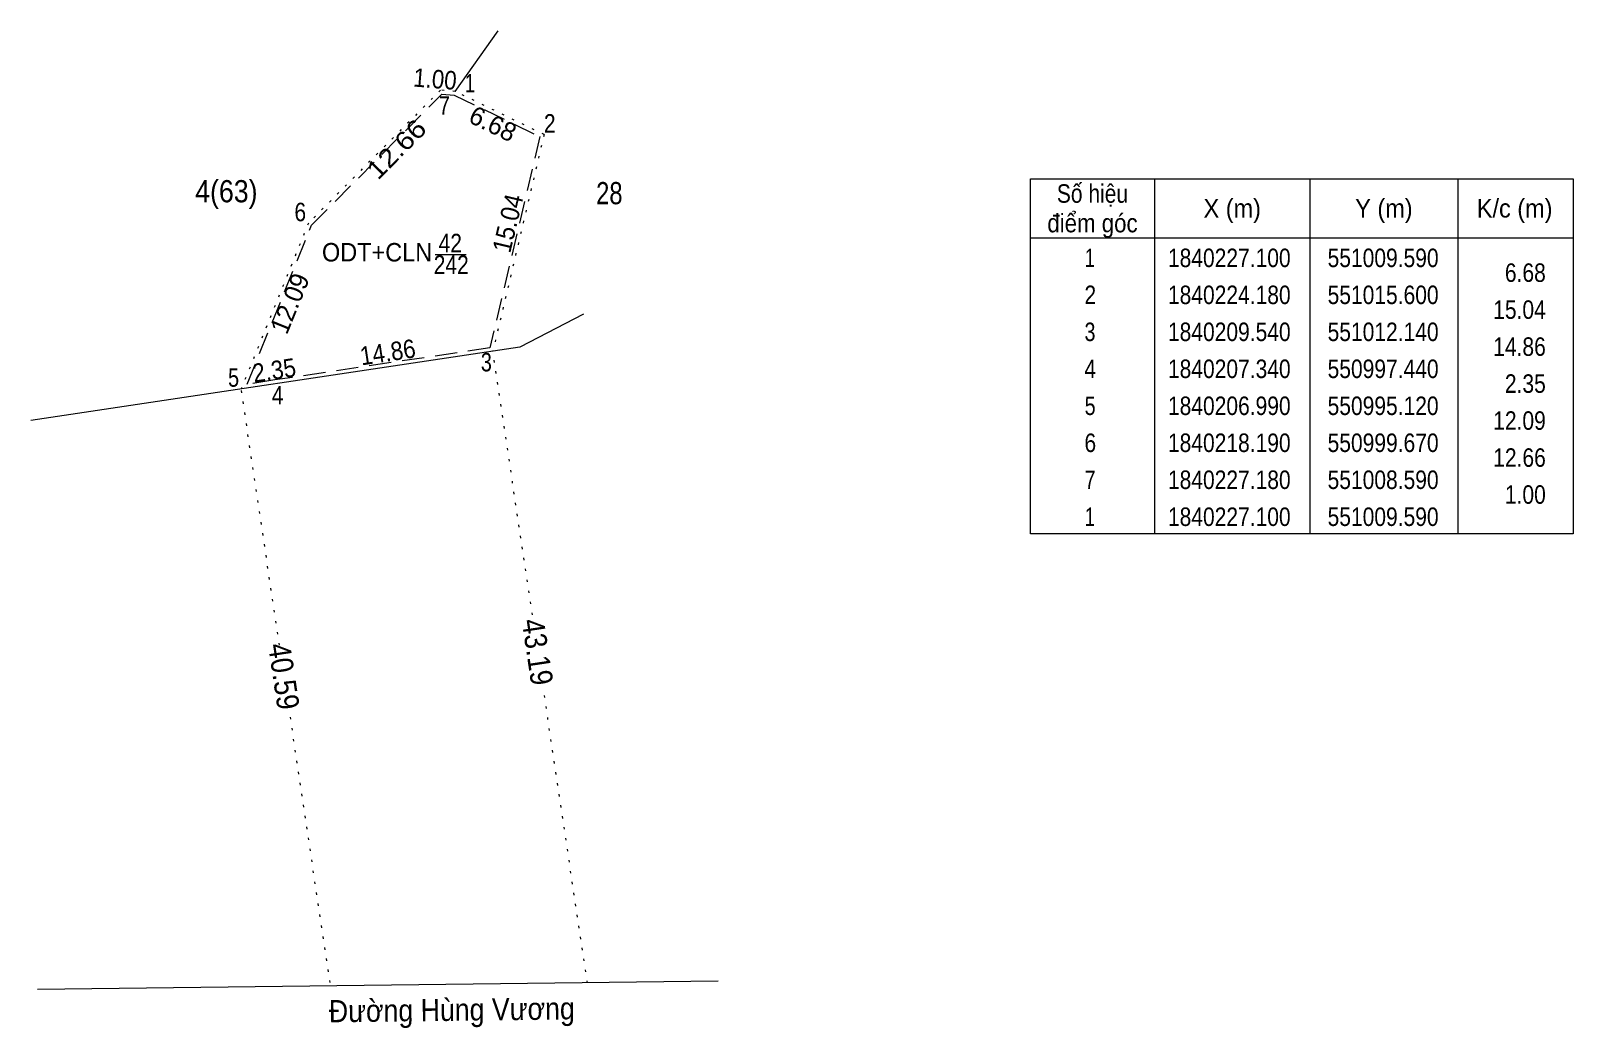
# Model space of a CAD drawing. Header units: metres. Extents: x 550505 to 551085, y 1840139 to 1840284.
# Drawn here: x 550980.9 to 551085.2, y 1840163.8 to 1840231.2 of the extents above; entities that cross this region are included whole.
import ezdxf
from ezdxf.enums import TextEntityAlignment as Align

# ---------------------------------------------------------------- set-up
doc = ezdxf.new("R2010")
doc.units = ezdxf.units.M
doc.header["$LTSCALE"] = 0.5
doc.linetypes.add('DOTTED', pattern=[1.5, 0.3, -1.2])
doc.linetypes.add('MEDIUM_DASHED', pattern=[4.5, 3, -1.5])
for name, color, linetype, lineweight in [('10', 7, 'DOTTED', 13), ('2', 7, 'Continuous', 13), ('22', 7, 'Continuous', 13)]:
    doc.layers.add(name, color=color, linetype=linetype, lineweight=lineweight)

msp = doc.modelspace()

# ---------------------------------------------------------------- texts
at = {"layer": '2'}
for s, height, rotation, width, p in [('1.00', 1.25, 355.426, 0.9, (551008.1802, 1840227.314)), ('12.66', 1.25, 45.224, 1.15, (551006.0614, 1840222.7548)), ('15.04', 1.25, 76.703, 0.95, (551013.7617, 1840218.0413)), ('14.86', 1.25, 8.512, 0.9, (551005.1225, 1840208.8517)), ('2.35', 1.25, 8.579, 0.9, (550997.4468, 1840207.6298)), ('43.19', 1.5, 278.509, 0.9, (551014.4172, 1840189.096)), ('40.59', 1.5, 278.515, 0.9, (550997.2675, 1840187.4461)), ('Đường Hùng Vương', 1.5, 0.685, 0.9, (551009.371, 1840164.2655))]:
    msp.add_text(s, height=height, rotation=rotation, dxfattribs=dict(at, width=width)).set_placement(p, align=Align.CENTER)
for s, width, p in [(' 1', 0.75, (551010.94, 1840227.03)), (' 7', 0.8, (551009.23, 1840225.52)), (' 2', 0.85, (551016.38, 1840224.31)), (' 6', 0.85, (550999.51, 1840218.32)), ('6.68', 0.85, (551083.33, 1840214.22)), ('15.04', 0.85, (551083.33, 1840211.72)), ('14.86', 0.85, (551083.33, 1840209.22)), (' 3', 0.8, (551012.07, 1840208.17)), (' 5', 0.8, (550994.98, 1840207.13)), ('2.35', 0.85, (551083.33, 1840206.72)), (' 4', 0.85, (550997.98, 1840205.94)), ('12.09', 0.85, (551083.33, 1840204.22)), ('12.66', 0.85, (551083.33, 1840201.72)), ('1.00', 0.85, (551083.33, 1840199.22))]:
    msp.add_text(s, height=1.25, dxfattribs=dict(at, width=width)).set_placement(p, align=Align.RIGHT)
for s, rotation, p in [('6.68', 334.087, (551011.8669, 1840224.343)), ('12.09', 67.891, (550998.9958, 1840212.5298))]:
    msp.add_text(s, height=1.25, rotation=rotation, dxfattribs=at).set_placement(p, align=Align.CENTER)
for s, height, width, p in [('4(63)', 1.5, 0.9, (550994.12, 1840219.6)), ('28', 1.5, 0.8, (551020.015, 1840219.47)), ('Số hiệu', 1.25, 0.85, (551052.68, 1840219.57)), ('X (m)', 1.25, 0.95, (551062.13, 1840218.57)), ('Y (m)', 1.25, 0.95, (551072.385, 1840218.57)), ('K/c (m)', 1.25, 0.95, (551081.225, 1840218.57)), ('điểm góc', 1.25, 0.9, (551052.68, 1840217.57)), ('ODT+CLN', 1.25, 0.95, (551004.31, 1840215.6)), ('42', 1.25, 0.85, (551009.26, 1840216.22)), ('242', 1.25, 0.85, (551009.325, 1840214.76)), (' 1', 1.25, 0.75, (551052.33, 1840215.22)), ('1840227.100', 1.25, 0.85, (551061.93, 1840215.22)), ('551009.590', 1.25, 0.85, (551072.33, 1840215.22)), (' 2', 1.25, 0.85, (551052.335, 1840212.72)), ('1840224.180', 1.25, 0.85, (551061.93, 1840212.72)), ('551015.600', 1.25, 0.85, (551072.33, 1840212.72)), (' 3', 1.25, 0.8, (551052.325, 1840210.22)), ('1840209.540', 1.25, 0.85, (551061.93, 1840210.22)), ('551012.140', 1.25, 0.85, (551072.33, 1840210.22)), (' 4', 1.25, 0.85, (551052.33, 1840207.72)), ('1840207.340', 1.25, 0.85, (551061.93, 1840207.72)), ('550997.440', 1.25, 0.85, (551072.33, 1840207.72)), (' 5', 1.25, 0.8, (551052.335, 1840205.22)), ('1840206.990', 1.25, 0.85, (551061.93, 1840205.22)), ('550995.120', 1.25, 0.85, (551072.33, 1840205.22)), (' 6', 1.25, 0.85, (551052.335, 1840202.72)), ('1840218.190', 1.25, 0.85, (551061.93, 1840202.72)), ('550999.670', 1.25, 0.85, (551072.33, 1840202.72)), (' 7', 1.25, 0.8, (551052.335, 1840200.22)), ('1840227.180', 1.25, 0.85, (551061.93, 1840200.22)), ('551008.590', 1.25, 0.85, (551072.33, 1840200.22)), (' 1', 1.25, 0.75, (551052.33, 1840197.72)), ('1840227.100', 1.25, 0.85, (551061.93, 1840197.72)), ('551009.590', 1.25, 0.85, (551072.33, 1840197.72))]:
    msp.add_text(s, height=height, dxfattribs=dict(at, width=width)).set_placement(p, align=Align.CENTER)

# ---------------------------------------------------------------- linework, layer by layer
at = {"layer": '10', "linetype": 'Continuous'}
msp.add_line((551009.59, 1840227.1), (551012.49, 1840231.19), dxfattribs=at)
at = {"layer": '10'}
msp.add_line((551015.6, 1840224.18), (551012.14, 1840209.54), dxfattribs=at)
msp.add_lwpolyline([(551015.6, 1840224.18), (551009.59, 1840227.1), (551008.59, 1840227.18), (550999.67, 1840218.19), (550995.12, 1840206.99)], dxfattribs=at)
at = {"layer": '2'}
for p, q in [((551056.88, 1840221.19), (551056.88, 1840197.19)), ((551067.38, 1840221.19), (551067.38, 1840197.19)), ((551077.38, 1840221.19), (551077.38, 1840197.19)), ((551048.48, 1840217.19), (551085.18, 1840217.19)), ((551008.24, 1840216.08), (551010.34, 1840216.08))]:
    msp.add_line(p, q, dxfattribs=at)
at = {"layer": '2', "linetype": 'DOTTED'}
for p, q in [((551014.81, 1840191.71), (551012.14, 1840209.54)), ((550997.71, 1840189.66), (550995.12, 1840206.99)), ((551018.53, 1840166.83), (551015.54, 1840186.81)), ((551001.13, 1840166.85), (550998.36, 1840185.39))]:
    msp.add_line(p, q, dxfattribs=at)
at = {"layer": '2', "linetype": 'MEDIUM_DASHED'}
msp.add_lwpolyline([(551009.52, 1840226.85), (551015.31, 1840224.04), (551011.94, 1840209.76), (550997.4, 1840207.59), (550995.52, 1840207.3), (550999.88, 1840218.05), (551008.69, 1840226.92)], close=True, dxfattribs=at)
at = {"layer": '2'}
msp.add_lwpolyline([(551048.48, 1840221.19), (551085.18, 1840221.19), (551085.18, 1840197.19), (551048.48, 1840197.19)], close=True, dxfattribs=at)
at = {"layer": '22'}
msp.add_line((551027.37, 1840166.94), (550981.35, 1840166.39), dxfattribs=at)
msp.add_lwpolyline([(551018.27, 1840212.03), (551013.97, 1840209.81), (550980.9, 1840204.86)], dxfattribs=at)

msp.set_redraw_order([(e.dxf.handle, doc.entitydb.next_handle()) for e in msp.query("TEXT MTEXT ATTDEF DIMENSION ARC_DIMENSION")])  # texts and dimensions are drawn at this point

doc.saveas('drawing.dxf')
